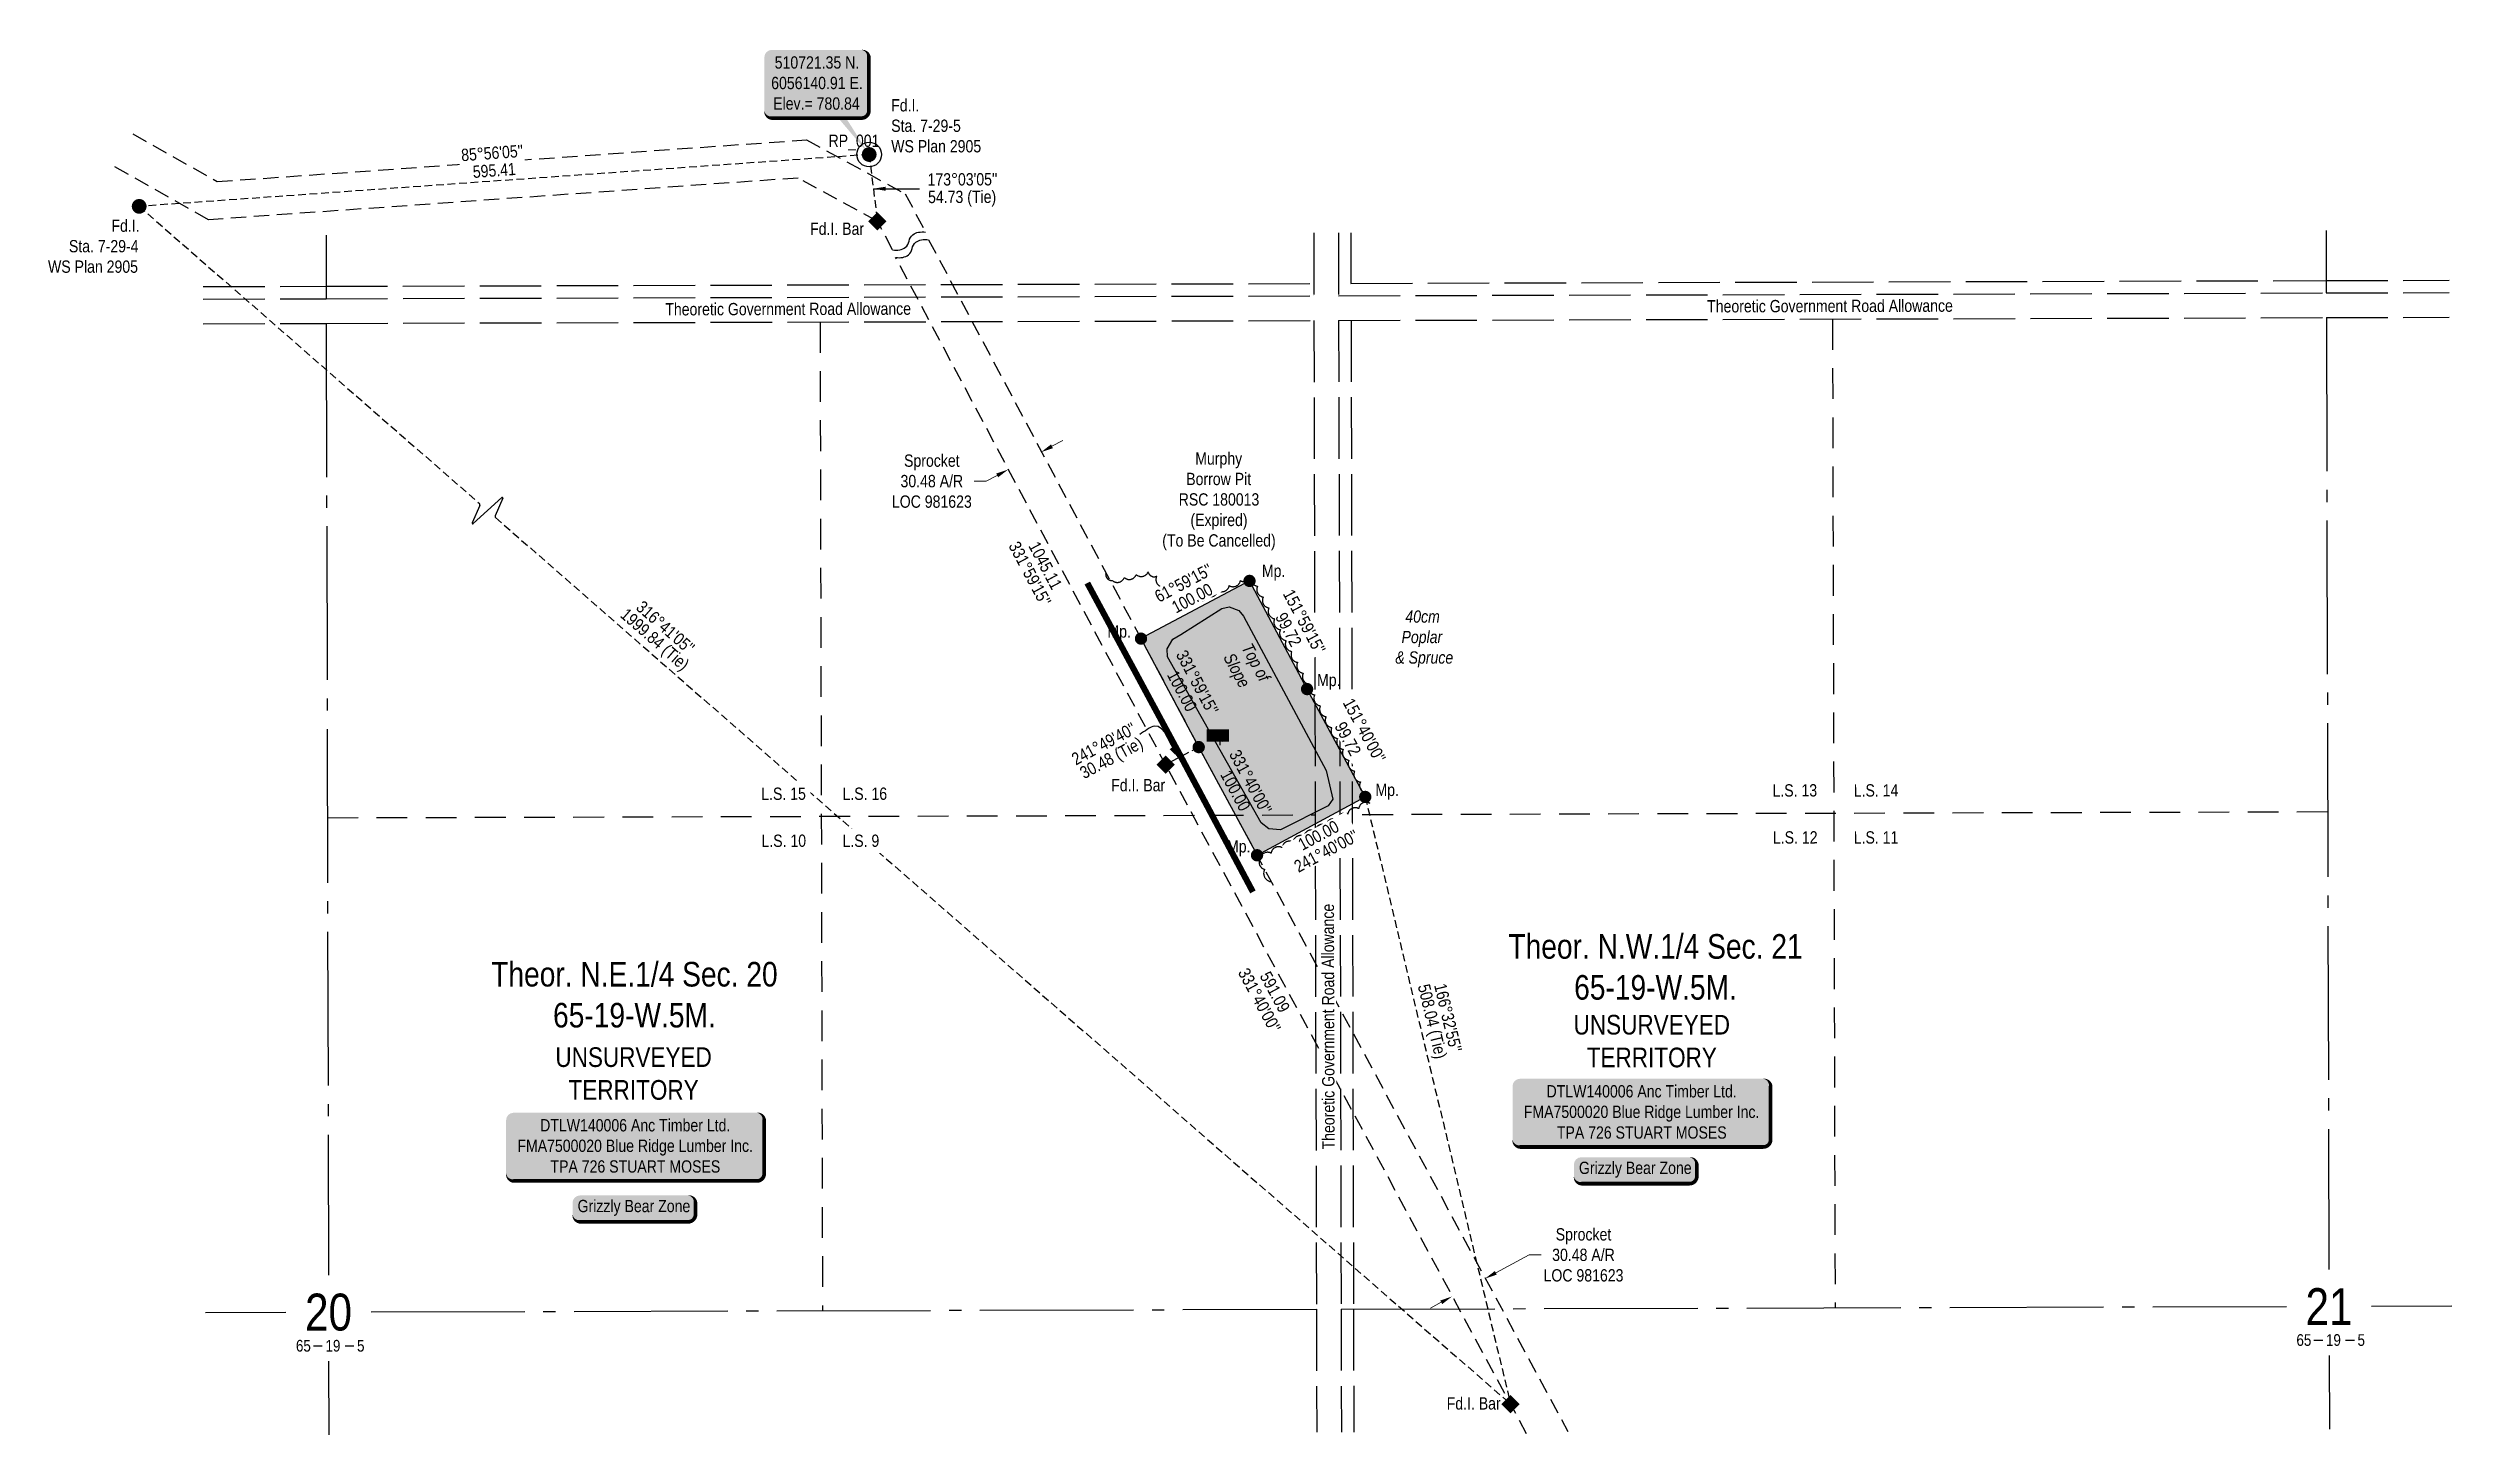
# Model space of a CAD drawing. Extents: x 509399 to 513348, y 6054619 to 6057506.
# Drawn here: x 510310 to 512264, y 6054619 to 6055747 of the extents above; entities that cross this region are included whole.
import ezdxf
from ezdxf.enums import TextEntityAlignment as Align

# ---------------------------------------------------------------- set-up
doc = ezdxf.new("R2010")
doc.units = 0
doc.header["$LTSCALE"] = 5
for name, pattern in [('0', [1, 1, 0]), ('foc-ACCESSROAD', [3.75, 2.5, -1.25]), ('foc-LSD', [8, 5, -3]), ('foc-QUARTERLINE', [33, 25, -3, 2, -3]), ('foc-TIELINE', [1.875, 1.25, -0.625]), ('foc-UNSURVEYED', [12.5, 10, -2.5])]:
    doc.linetypes.add(name, pattern=pattern)
for name, color, linetype in [('10', 1, 'Continuous'), ('35', 37, 'Continuous'), ('9', 3, 'Continuous'), ('AS-ROADS', 254, 'Continuous'), ('AS-WILDLIFE-BLOCK', 131, 'Continuous'), ('C-SYMBOL', 7, 'Continuous'), ('DETAIL-T', 7, 'Continuous'), ('F-AR', 190, 'foc-ACCESSROAD'), ('L-BD', 7, 'Continuous'), ('L-BD1', 253, 'Continuous'), ('L-MON', 1, 'Continuous'), ('L-MON-T', 1, 'Continuous'), ('L-QSEC', 8, 'foc-QUARTERLINE'), ('L-ROAD-T', 7, 'Continuous'), ('L-SECLBL', 7, 'Continuous'), ('L-SECTION-LSD', 7, 'foc-LSD'), ('L-TIE', 7, 'foc-TIELINE'), ('L-UNS-T', 3, 'Continuous'), ('L-USEC', 7, 'foc-UNSURVEYED'), ('P-PROPOSED', 10, 'Continuous'), ('P-PROPOSED-H', 21, 'Continuous'), ('T-BUSH', 110, '0'), ('T-BUSH-T', 110, 'Continuous'), ('T-SLOPE', 48, 'Continuous')]:
    doc.layers.add(name, color=color, linetype=linetype)
for name, color, linetype, lineweight in [('C-WS-T', 13, 'Continuous', 9), ('F-AR-T', 190, 'Continuous', 9), ('T-TEXT', 48, 'Continuous', 18)]:
    doc.layers.add(name, color=color, linetype=linetype, lineweight=lineweight)
doc.styles.add('100L', font='ARIALN.TTF', dxfattribs={"height": 11})
doc.styles.add('175L', font='ARIALN.TTF', dxfattribs={"height": 20})
doc.styles.add('80', font='ARIALN.TTF', dxfattribs={"height": 10})
doc.styles.add('80CG', font='ARIALN.TTF', dxfattribs={"height": 10})
doc.styles.add('80L', font='ARIALN.TTF', dxfattribs={"height": 10})
doc.styles.add('SIMPLEX', font='ARIALN.TTF')
doc.dimstyles.new('Compass 5 000', dxfattribs={"dimscale": 5, "dimtxt": 9, "dimasz": 2, "dimexe": 0.2, "dimexo": 0.0625, "dimgap": 0.5, "dimtad": 0, "dimtih": 1, "dimtoh": 1, "dimzin": 0, "dimdsep": 46, "dimtxsty": '80CG', "dimcen": 0.1, "dimse1": 1, "dimse2": 1, "dimclrd": 256, "dimclrt": 256, "dimaunit": 1, "dimadec": 4, "dimazin": 0, "dimtfac": 0.06, "dimtofl": 0, "dimtmove": 0, "dimatfit": 1, "dimfxl": 0.2, "dimtolj": 1, "dimtzin": 0, "dimlwd": -1, "dimarcsym": 0})

msp = doc.modelspace()

# ---------------------------------------------------------------- texts
at = {"layer": '35', "color": 3, "style": '80'}
msp.add_attdef('RP_001', (510944.393, 6055667.033), 'RP', height=9.9948, dxfattribs=at)
at = {"layer": 'C-SYMBOL', "color": 3, "char_height": 19.98961, "attachment_point": 2, "style": '175L'}
for s, insert, width in [('Theor. N.W.1/4 Sec. 21\\P65-19-W.5M.', (511616.859, 6055026.666), 235.26191), ('Theor. N.E.1/4 Sec. 20\\P65-19-W.5M.', (510786.557, 6055004.033), 232.0303)]:
    msp.add_mtext(s, dxfattribs=dict(at, insert=insert, width=width))
at = {"layer": 'L-BD', "style": '80L'}
for s, height, rotation, p in [("331°59'15''", 9.99481, 298.0121, (511108.2, 6055319.889)), ('1045.11', 9.9948, 298.0121, (511120.774, 6055326.578)), ('1999.84 (Tie)', 9.99481, 318.8562, (510802.414, 6055265.577)), ("316°41'05''", 9.99481, 318.8562, (510811.785, 6055276.303)), ("241°49'40''", 9.99481, 28.1659, (511168.196, 6055181.565)), ('30.48 (Tie)', 9.99481, 28.1659, (511174.919, 6055169.009)), ("331°40'00''", 9.99481, 298.3336, (511294.869, 6054972.865)), ('591.09', 9.9948, 298.3336, (511307.405, 6054979.625)), ('508.04 (Tie)', 9.99481, 283.451, (511434.334, 6054955.365)), ("166°32'55''", 9.99481, 283.451, (511448.186, 6054958.678))]:
    msp.add_text(s, height=height, rotation=rotation, dxfattribs=at).set_placement(p, align=Align.MIDDLE)
at = {"layer": 'L-BD', "insert": (511024.26, 6055645.574), "char_height": 9.99481, "width": 56.27812, "attachment_point": 1, "rotation": 0.164579, "line_spacing_factor": 0.855, "style": '80L'}
msp.add_mtext("\\pi0.66357;173°03'05'' \\P\\pi1.03173;54.73 (Tie)", dxfattribs=at)
at = {"layer": 'L-BD1', "style": '80L'}
for s, height, rotation, p in [('99.72', 9.9948, 298.0119, (511318.5, 6055274.442)), ("331°59'15''", 9.99481, 298.0119, (511244.32, 6055231.41)), ("331°40'00''", 9.99481, 298.3348, (511287.654, 6055150.475))]:
    msp.add_text(s, height=height, rotation=rotation, dxfattribs=at).set_placement(p, align=Align.MIDDLE)
at = {"layer": 'L-BD1', "char_height": 9.9948, "width": 34.5568, "attachment_point": 2, "style": '80L', "bg_fill": 1, "bg_fill_color": 21, "bg_fill_transparency": 0}
for insert, rotation, box_fill_scale in [((511236.37, 6055226.806), 298.0119, 1), ((511279.731, 6055145.827), 298.3348, 1.15)]:
    msp.add_mtext('100.00', dxfattribs=dict(at, insert=insert, rotation=rotation, box_fill_scale=box_fill_scale))
at = {"layer": 'L-MON', "char_height": 9.9948, "attachment_point": 1, "style": '80'}
for s, width, insert in [('Fd.I. Bar', 44.16981, (510929.376, 6055605.48)), ('Mp.', 18.20786, (511171.191, 6055277.884)), ('Fd.I. Bar', 44.16981, (511174.243, 6055152.826)), ('Mp.', 18.20786, (511268.395, 6055103.078)), ('Fd.I. Bar', 44.16981, (511447.04, 6054649.908))]:
    msp.add_mtext_dynamic_manual_height_columns(s, width=width, gutter_width=44.977, heights=[0], dxfattribs=dict(at, insert=insert))
at = {"layer": 'L-MON', "insert": (511251.832, 6055193.187), "char_height": 9.9948, "attachment_point": 1, "style": '80', "bg_fill": 1, "box_fill_scale": 1, "bg_fill_color": 21, "bg_fill_transparency": 0}
msp.add_mtext_dynamic_manual_height_columns('Mp.', width=18.20786, gutter_width=44.977, heights=[0], dxfattribs=at)
at = {"layer": 'L-MON-T', "char_height": 9.98961, "attachment_point": 1, "style": '80L'}
for s, width, insert in [('Fd.I.\\PSta. 7-29-5\\PWS Plan 2905', 109.7456, (510995.359, 6055705.878)), ('\\pi51.81966;Fd.I.\\P\\pi17.24442;Sta. 7-29-4\\P\\pi0.25662;WS Plan 2905', 72.78013, (510309.462, 6055607.934))]:
    msp.add_mtext_dynamic_manual_height_columns(s, width=width, gutter_width=49.948, heights=[0], dxfattribs=dict(at, insert=insert))
at = {"layer": 'L-ROAD-T', "style": '80L'}
for p in [(510911.557, 6055535.213), (511758.738, 6055537.646)]:
    msp.add_text('Theoretic Government Road Allowance', height=9.99481, rotation=0.164518, dxfattribs=at).set_placement(p, align=Align.MIDDLE_CENTER)
at = {"layer": 'L-UNS-T', "color": 3, "char_height": 15.99169, "attachment_point": 5, "style": '80L'}
for insert in [(511613.844, 6054939.534), (510785.883, 6054913.162)]:
    msp.add_mtext_dynamic_manual_height_columns('UNSURVEYED TERRITORY', width=126.34809, gutter_width=47.475, heights=[0], dxfattribs=dict(at, insert=insert))
at = {"layer": 'T-BUSH-T', "insert": (511402.147, 6055290.011), "char_height": 9.99481, "attachment_point": 1, "style": '80L'}
msp.add_mtext_dynamic_manual_height_columns('\\pi11.29924;{\\fArial Narrow|b0|i1|c0|p34;40cm \\P\\pi8.17331;Poplar\\P\\pi-0.0557; & Spruce}', width=49.88308, gutter_width=49.974, heights=[0], dxfattribs=at)

# ---------------------------------------------------------------- blocks, each defined once
blk = doc.blocks.new('L-SECLBL')
at = {"layer": '9', "color": 7}
for p, q in [((-5.1, -27.8), (-12.3, -27.8)), ((20.7, -27.8), (13.5, -27.8))]:
    blk.add_line(p, q, dxfattribs=at)
at = {"layer": '10', "color": 2, "style": 'SIMPLEX'}
blk.add_attdef('SEC', text='', height=30, dxfattribs=at).set_placement((0, 0), align=Align.MIDDLE)
at = {"layer": '10', "color": 5, "style": '80L'}
blk.add_attdef('TWP', text='', height=9.5, dxfattribs=at).set_placement((-14.4, -27.4), align=Align.MIDDLE_RIGHT)
blk.add_attdef('RGE', text='', height=9.5, dxfattribs=at).set_placement((3.6, -27.4), align=Align.MIDDLE_CENTER)
blk.add_attdef('MER', text='', height=9.5, dxfattribs=at).set_placement((23.2, -27.4), align=Align.MIDDLE_LEFT)
blk = doc.blocks.new('*U423')
h = blk.add_hatch(color=255)
edge = h.paths.add_edge_path()
edge.add_line((-99, -28.5), (99, -28.5))
edge.add_arc((99, -22.5), 6, 270, 360)
edge.add_line((105, -22.5), (105, 21))
edge.add_arc((99, 21), 6, 0, 90)
edge.add_line((99, 27), (-99, 27))
edge.add_arc((-99, 21), 6, 90, 180)
edge.add_line((-105, 21), (-105, -22.5))
edge.add_arc((-99, -22.5), 6, 180, 270)
at = {"color": 44, "flags": 128}
blk.add_lwpolyline([(-99, -28.5, 3, 3, 0), (99, -28.5, 3, 3, 0.414214), (105, -22.5, 3, 3, 0), (105, 21, 3, 0, 0.414214), (99, 27, 0, 0, 0), (-99, 27, 0, 0, 0.414214), (-105, 21, 0, 0, 0), (-105, -22.5, 0, 3, 0.414214)], format="xyseb", close=True, dxfattribs=at)
at = {"color": 44, "style": '80'}
blk.add_attdef('ENTER_TEXT_001', (-36, -5), '', height=10, dxfattribs=at)
blk = doc.blocks.new('*D424')
at = {"layer": 'F-AR-T', "transparency": 16777216}
for p, q in [((511126.1, 6055423.5), (511134.9, 6055428.2)), ((511072.7, 6055395.1), (511062.7, 6055395.1)), ((511081.6, 6055399.8), (511072.7, 6055395.1))]:
    blk.add_line(p, q, dxfattribs=at)
for points in [[(511125.3, 6055425), (511126.9, 6055422), (511117.3, 6055418.8)], [(511080.8, 6055401.3), (511082.3, 6055398.3), (511090.4, 6055404.5)]]:
    blk.add_solid(points, dxfattribs=at)
at = {"layer": 'F-AR-T', "transparency": 16777216, "insert": (511028.4, 6055395.1), "char_height": 10, "attachment_point": 5, "style": '80CG'}
blk.add_mtext('\\A1;Sprocket\\P30.48 A/R\\PLOC 981623', dxfattribs=at)
blk = doc.blocks.new('*D426')
at = {"layer": 'F-AR-T', "transparency": 16777216}
for p, q in [((511487, 6054751.1), (511514, 6054765.7)), ((511514, 6054765.7), (511524, 6054765.7)), ((511442.6, 6054727.2), (511433.8, 6054722.4))]:
    blk.add_line(p, q, dxfattribs=at)
for points in [[(511486.2, 6054752.6), (511487.8, 6054749.7), (511478.2, 6054746.4)], [(511441.8, 6054728.6), (511443.4, 6054725.7), (511451.4, 6054731.9)]]:
    blk.add_solid(points, dxfattribs=at)
at = {"layer": 'F-AR-T', "transparency": 16777216, "insert": (511558.3, 6054765.7), "char_height": 10, "attachment_point": 5, "style": '80CG'}
blk.add_mtext('\\A1;Sprocket\\P30.48 A/R\\PLOC 981623', dxfattribs=at)
blk = doc.blocks.new('PLIA')
at = {"color": 255, "const_width": 1}
blk.add_lwpolyline([(-0.5, 0, 1), (0.5, 0, 1)], format="xyb", close=True, dxfattribs=at)
blk = doc.blocks.new('PLIAA')
blk.add_blockref('PLIA', (0, 0))
blk = doc.blocks.new('PLIB')
at = {"color": 1}
blk.add_circle((0, 0), 0.8, dxfattribs=at)
blk = doc.blocks.new('PLIBB')
blk.add_blockref('PLIB', (0, 0))
blk = doc.blocks.new('PLICC')
for name in ['PLIAA', 'PLIBB']:
    blk.add_blockref(name, (0, 0))
blk = doc.blocks.new('PLI')
blk.add_blockref('PLICC', (0, 0))
blk = doc.blocks.new('fdia')
at = {"color": 255, "const_width": 1}
blk.add_lwpolyline([(-0.5, 0, 1), (0.5, 0, 1)], format="xyb", close=True, dxfattribs=at)
blk = doc.blocks.new('Fdiaa')
blk.add_blockref('fdia', (0, 0))
blk = doc.blocks.new('fdib')
at = {"color": 1, "const_width": 1.6}
blk.add_lwpolyline([(-0.4, 0, 1), (0.4, 0, 1)], format="xyb", close=True, dxfattribs=at)
at = {"color": 1}
blk.add_circle((0, 0), 0.8, dxfattribs=at)
blk = doc.blocks.new('Fdibb')
blk.add_blockref('fdib', (0, 0))
blk = doc.blocks.new('fdicc')
for name in ['Fdibb', 'Fdiaa']:
    blk.add_blockref(name, (0, 0))
blk = doc.blocks.new('FDI')
blk.add_blockref('fdicc', (0, 0))
blk = doc.blocks.new('SMONA')
blk.add_hatch(color=255).paths.add_polyline_path([(0, -1.49), (1.49, 0), (0, 1.49), (-1.49, 0)])
blk = doc.blocks.new('SMONAA')
blk.add_blockref('SMONA', (0, 0))
blk = doc.blocks.new('SMONB')
at = {"color": 1}
blk.add_solid([(0, 1.2), (1.2, 0), (-1.2, 0), (0, -1.2)], dxfattribs=at)
blk = doc.blocks.new('SMONBB')
blk.add_blockref('SMONB', (0, 0))
blk = doc.blocks.new('SMONCC')
for name in ['SMONAA', 'SMONBB']:
    blk.add_blockref(name, (0, 0))
blk = doc.blocks.new('FDIBAR')
blk.add_blockref('SMONCC', (0, 0))
blk = doc.blocks.new('*U431')
h = blk.add_hatch(color=255)
edge = h.paths.add_edge_path()
edge.add_line((-44, -11.5), (44, -11.5))
edge.add_arc((44, -5.5), 6, 270, 360)
edge.add_line((50, -5.5), (50, 4))
edge.add_arc((44, 4), 6, 0, 90)
edge.add_line((44, 10), (-44, 10))
edge.add_arc((-44, 4), 6, 90, 180)
edge.add_line((-50, 4), (-50, -5.5))
edge.add_arc((-44, -5.5), 6, 180, 270)
at = {"color": 131, "flags": 128}
blk.add_lwpolyline([(-44, -11.5, 3, 3, 0), (44, -11.5, 3, 3, 0.414214), (50, -5.5, 3, 3, 0), (50, 4, 3, 0, 0.414214), (44, 10, 0, 0, 0), (-44, 10, 0, 0, 0.414214), (-50, 4, 0, 0, 0), (-50, -5.5, 0, 3, 0.414214)], format="xyseb", close=True, dxfattribs=at)
at = {"color": 131, "style": '80'}
blk.add_attdef('ENTER_TEXT_001', (-36, -5), '', height=10, dxfattribs=at)
blk = doc.blocks.new('*U443')
h = blk.add_hatch(color=254)
edge = h.paths.add_edge_path()
edge.add_line((-36.5, -28.5), (36.5, -28.5))
edge.add_arc((36.5, -22.5), 6, 270, 360)
edge.add_line((42.5, -22.5), (42.5, 21))
edge.add_arc((36.5, 21), 6, 0, 90)
edge.add_line((36.5, 27), (-36.5, 27))
edge.add_arc((-36.5, 21), 6, 90, 180)
edge.add_line((-42.5, 21), (-42.5, -22.5))
edge.add_arc((-36.5, -22.5), 6, 180, 270)
at = {"color": 1, "flags": 128}
blk.add_lwpolyline([(-36.5, -28.5, 3, 3, 0), (36.5, -28.5, 3, 3, 0.414214), (42.5, -22.5, 3, 3, 0), (42.5, 21, 3, 0, 0.414214), (36.5, 27, 0, 0, 0), (-36.5, 27, 0, 0, 0.414214), (-42.5, 21, 0, 0, 0), (-42.5, -22.5, 0, 3, 0.414214)], format="xyseb", close=True, dxfattribs=at)
blk.add_lwpolyline([(42.7, -58.1, 0, 10, 0), (0, 0, 5, 5, 0)], format="xyseb", dxfattribs=at)
at = {"color": 1, "style": '80'}
blk.add_attdef('ENTER_TEXT_001', (-36, -5), '', height=10, dxfattribs=at)
blk = doc.blocks.new('linebrk')
blk.add_lwpolyline([(0, 0.00175, -0.346152), (-0.00019, 0.0015), (-0.00314, 0.00055, 0.772575), (-0.00312, 0.00036), (0.00312, -0.00036, -0.772575), (0.00314, -0.00055), (0.00019, -0.0015, 0.346152), (0, -0.00175)], format="xyb")

# ---------------------------------------------------------------- dimensions: what is measured, and where the dimension line sits
at = {"layer": 'F-AR-T'}
for base, p1, p2, angle, picture, middle in [((511090.379, 6055404.483), (511125.465, 6055403.404), (511098.571, 6055389.09), 208.021775, '*D424', (511028.423, 6055395.087)), ((511478.188, 6054746.381), (511424.668, 6054781.45), (511451.479, 6054795.908), 28.337002, '*D426', (511558.296, 6054765.691))]:
    dim = msp.add_linear_dim(base=base, p1=p1, p2=p2, angle=angle, text='Sprocket\\P30.48 A/R\\PLOC 981623', dimstyle='Compass 5 000', dxfattribs=at)
    dim.commit()
    dim.dimension.update_dxf_attribs({"geometry": picture, "text_midpoint": middle, "dimtype": 161})

# ---------------------------------------------------------------- hatches: boundary and pattern name
at = {"layer": 'P-PROPOSED-H'}
h = msp.add_hatch(color=256, dxfattribs=at)
h.dxf.hatch_style = 1
h.paths.add_polyline_path([(511198.465, 6055267.03), (511245.534, 6055178.551), (511292.844, 6055090.815), (511380.828, 6055138.258), (511333.521, 6055225.989), (511286.714, 6055313.976)])

# ---------------------------------------------------------------- linework, layer by layer
at = {"flags": 128}
for points in [[(510996.472, 6055583.267, 0.09819619), (511002.316, 6055583.28, 0.11502491), (511006.872, 6055585.354, 0.18910183), (511009.923, 6055590.433, -0.18910183), (511012.973, 6055595.511, -0.11502491), (511017.53, 6055597.585, -0.09819619), (511023.373, 6055597.598)], [(510998.886, 6055577.176, 0.09819619), (511004.73, 6055577.19, 0.11502491), (511009.286, 6055579.263, 0.18910183), (511012.336, 6055584.342, -0.18910183), (511015.387, 6055589.421, -0.11502491), (511019.943, 6055591.494, -0.09819619), (511025.787, 6055591.508)]]:
    msp.add_lwpolyline(points, format="xyb", dxfattribs=at)
at = {"layer": '35', "color": 3}
msp.add_circle((510977.45, 6055660.854), 9.995, dxfattribs=at)
at = {"layer": 'AS-ROADS', "const_width": 4.997, "flags": 128}
msp.add_lwpolyline([(511154.812, 6055312.258), (511230.176, 6055172.403), (511289.477, 6055060.999)], dxfattribs=at)
at = {"layer": 'F-AR'}
for points in [[(510378.656, 6055677.631), (510447.338, 6055638.808), (510926.4, 6055672.768), (511006.681, 6055628.931), (511023.373, 6055597.598)], [(510996.472, 6055583.267), (510984.068, 6055606.55), (510919.638, 6055641.732), (510440.331, 6055607.754), (510363.656, 6055651.094)], [(511512.068, 6054620.072), (511219.797, 6055162.083), (510998.886, 6055577.176)], [(511025.787, 6055591.508), (511246.67, 6055176.466), (511545.573, 6054622.157)]]:
    msp.add_lwpolyline(points, dxfattribs=at)
at = {"layer": 'L-QSEC', "flags": 128}
for points in [[(512162.14, 6055598.96), (512162.277, 6055548.238)], [(510535.765, 6055595.146), (510535.886, 6055543.567)], [(510535.933, 6055523.461), (510537.75, 6054749.2)], [(512162.337, 6055528.131), (512164.429, 6054753.858)], [(510437.873, 6054718.929), (510503.183, 6054719.116)], [(510572.429, 6054719.315), (511341.113, 6054721.518)], [(511361.219, 6054721.565), (512129.873, 6054723.775)], [(512199.119, 6054723.974), (512264.458, 6054724.161)], [(510537.914, 6054679.236), (510538.055, 6054619.268)], [(512164.618, 6054683.895), (512164.78, 6054623.933)]]:
    msp.add_lwpolyline(points, dxfattribs=at)
at = {"layer": 'L-SECTION-LSD', "flags": 128}
for points in [[(510937.507, 6055524.614), (510939.466, 6054720.367)], [(511760.757, 6055526.977), (511762.859, 6054722.72)], [(510536.877, 6055121.34), (511340.098, 6055123.643)], [(512163.423, 6055126.006), (511360.203, 6055123.7)]]:
    msp.add_lwpolyline(points, dxfattribs=at)
at = {"layer": 'L-TIE', "flags": 128}
for points in [[(510977.45, 6055660.854), (510383.849, 6055618.669)], [(510977.45, 6055660.854), (510984.068, 6055606.55)], [(510383.849, 6055618.669), (510660.537, 6055376.926)], [(511245.414, 6055178.793), (511218.557, 6055164.413)], [(511380.828, 6055138.258), (511498.944, 6054644.409)]]:
    msp.add_lwpolyline(points, dxfattribs=at)
at = {"layer": 'L-USEC'}
for p, q in [((511338.901, 6055597.029), (511339.03, 6055545.873)), ((511359.007, 6055597.077), (511359.136, 6055545.931)), ((511369.065, 6055597.1), (511369.169, 6055556.018)), ((511369.169, 6055556.018), (512162.25, 6055558.295)), ((512162.25, 6055558.295), (512262.202, 6055558.583)), ((510435.915, 6055553.339), (510535.847, 6055553.625)), ((510435.938, 6055543.281), (510535.875, 6055543.567)), ((510535.846, 6055553.625), (511338.994, 6055555.931)), ((510535.875, 6055543.567), (511339.023, 6055545.873)), ((511338.994, 6055555.931), (511339.005, 6055555.931)), ((511339.023, 6055545.873), (511339.03, 6055545.873)), ((511359.136, 6055545.931), (512162.279, 6055548.238)), ((512162.279, 6055548.238), (512262.229, 6055548.525)), ((510435.985, 6055523.174), (510535.933, 6055523.461)), ((510535.933, 6055523.461), (511339.081, 6055525.767)), ((511339.081, 6055525.767), (511341.113, 6054721.518)), ((511359.187, 6055525.825), (512162.337, 6055528.131)), ((511359.187, 6055525.825), (511359.187, 6055525.818)), ((511359.187, 6055525.818), (511361.219, 6054721.569)), ((511369.245, 6055525.854), (511369.245, 6055525.843)), ((511369.245, 6055525.843), (511371.277, 6054721.594)), ((512162.337, 6055528.131), (512262.284, 6055528.418)), ((511341.113, 6054721.518), (511341.365, 6054621.571)), ((511361.219, 6054721.569), (511361.471, 6054621.629)), ((511371.277, 6054721.594), (511371.529, 6054621.658))]:
    msp.add_line(p, q, dxfattribs=at)
at = {"layer": 'P-PROPOSED', "flags": 128}
msp.add_lwpolyline([(511198.465, 6055267.03), (511245.534, 6055178.551), (511292.844, 6055090.815), (511380.828, 6055138.258), (511333.521, 6055225.989), (511286.714, 6055313.976)], close=True, dxfattribs=at)
at = {"layer": 'T-BUSH', "flags": 128}
msp.add_lwpolyline([(511169.955, 6055320.875, 0.52056705), (511175.223, 6055314.265, 0.52056705), (511184.926, 6055316.664, 0.52056705), (511194.629, 6055319.062, 0.52056705), (511204.332, 6055321.461, 0.52056705), (511211.325, 6055317.895, 0.52056705), (511215.902, 6055309.009, 0.52056705), (511220.479, 6055300.124, 0.52056705), (511225.055, 6055291.239, 0.52056705), (511233.704, 6055293.92, 0.52056705), (511242.838, 6055297.979, 0.52056705), (511251.972, 6055302.037, 0.52056705), (511261.106, 6055306.095, 0.52056705), (511270.239, 6055310.154, 0.52056705), (511279.373, 6055314.212, 0.52056705), (511288.507, 6055318.27, 0.52056705), (511293.258, 6055309.724, 0.52056705), (511297.903, 6055300.874, 0.52056705), (511302.549, 6055292.025, 0.52056705), (511307.194, 6055283.175, 0.52056705), (511311.84, 6055274.325, 0.52056705), (511316.485, 6055265.476, 0.52056705), (511321.131, 6055256.626, 0.52056705), (511325.776, 6055247.776, 0.52056705), (511330.421, 6055238.927, 0.52056705), (511335.067, 6055230.077, 0.52056705), (511339.712, 6055221.228, 0.52056705), (511344.358, 6055212.378, 0.52056705), (511349.003, 6055203.528, 0.52056705), (511353.649, 6055194.679, 0.52056705), (511358.294, 6055185.829, 0.52056705), (511362.94, 6055176.979, 0.52056705), (511367.585, 6055168.13, 0.52056705), (511372.231, 6055159.28, 0.52056705), (511376.876, 6055150.431, 0.52056705), (511381.521, 6055141.581, 0.52056705), (511384.427, 6055133.286, 0.52056705), (511375.518, 6055128.754, 0.52056705), (511366.61, 6055124.223, 0.52056705), (511357.701, 6055119.692, 0.52056705), (511348.792, 6055115.161, 0.52056705), (511339.884, 6055110.63, 0.52056705), (511330.975, 6055106.099, 0.52056705), (511322.066, 6055101.567, 0.52056705), (511313.158, 6055097.036, 0.52056705), (511304.249, 6055092.505, 0.52056705), (511295.34, 6055087.974, 0.52056705), (511298.976, 6055079.441, 0.52056705), (511304.281, 6055069.319, 0.52056705)], format="xyb", dxfattribs=at)
at = {"layer": 'T-SLOPE', "flags": 128}
msp.add_lwpolyline([(511230.749, 6055270.498), (511264.127, 6055291.593), (511270.199, 6055292.855), (511278.049, 6055289.994), (511281.693, 6055285.211), (511349.112, 6055159.756), (511354.357, 6055136.465), (511350.648, 6055131.119), (511312.024, 6055111.477), (511302.308, 6055112.331), (511296.287, 6055117.209), (511219.913, 6055252.333), (511219.832, 6055258.855), (511224.27, 6055266.603), (511230.745, 6055270.481)], dxfattribs=at)

# ---------------------------------------------------------------- block references
at = {"layer": 'AS-WILDLIFE-BLOCK', "color": 4}
ref = msp.add_blockref('*U431', (511600.471, 6054835.16), dxfattribs=dict(at, xscale=0.99948056, yscale=0.99948056, zscale=0.99948056))
ref.add_attrib('ENTER_TEXT_001', 'Grizzly Bear Zone', (511554.584, 6054831.543), dxfattribs={"layer": '0', "color": 131, "height": 9.99481, "style": '80'})
ref = msp.add_blockref('*U431', (510786.229, 6054804.105), dxfattribs=dict(at, xscale=0.99948056, yscale=0.99948056, zscale=0.99948056))
ref.add_attrib('ENTER_TEXT_001', 'Grizzly Bear Zone', (510740.342, 6054800.489), dxfattribs={"layer": '0', "color": 131, "height": 9.99481, "style": '80'})
at = {"layer": 'DETAIL-T', "color": 4}
ref = msp.add_blockref('*U443', (510934.728, 6055718.95), dxfattribs=dict(at, xscale=0.99948056, yscale=0.99948056, zscale=0.99948056))
ref.add_attrib('ENTER_TEXT_001', '510721.35 N.', (510900.612, 6055730.716), dxfattribs={"layer": '0', "color": 1, "height": 9.99481, "style": '80'})
ref.add_attrib('ENTER_TEXT_002', '6056140.91 E.', (510897.766, 6055714.017), dxfattribs={"layer": '0', "color": 1, "height": 9.99481, "style": '80'})
ref.add_attrib('ENTER_TEXT_003', 'Elev.= 780.84', (510899.382, 6055697.318), dxfattribs={"layer": '0', "color": 1, "height": 9.99481, "style": '80'})
at = {"layer": 'L-MON', "xscale": 5.000000000000012, "yscale": 5.000000000000012, "zscale": 5.000000000000012}
for name, p in [('FDI', (510977.45, 6055660.854)), ('FDI', (510383.849, 6055618.669)), ('PLI', (511286.714, 6055313.976)), ('PLI', (511245.414, 6055178.793)), ('PLI', (511292.841, 6055090.82))]:
    msp.add_blockref(name, p, dxfattribs=at)
at = {"layer": 'L-MON', "linetype": 'Continuous', "xscale": 4.997402800000005, "yscale": 4.997402800000005, "zscale": 4.997402800000005}
for p in [(510984.068, 6055606.55), (511218.557, 6055164.413), (511498.944, 6054644.409)]:
    msp.add_blockref('FDIBAR', p, dxfattribs=at)
at = {"layer": 'L-SECLBL'}
ref = msp.add_blockref('*U423', (511605.53, 6054881.983), dxfattribs=dict(at, xscale=0.99948056, yscale=0.99948056, zscale=0.99948056))
ref.add_attrib('ENTER_TEXT_001', 'DTLW140006 Anc Timber Ltd.', (511528.268, 6054893.817), dxfattribs={"layer": '0', "color": 44, "height": 9.99481, "style": '80'})
ref.add_attrib('ENTER_TEXT_002', 'FMA7500020 Blue Ridge Lumber Inc.', (511509.747, 6054877.118), dxfattribs={"layer": '0', "color": 44, "height": 9.99481, "style": '80'})
ref.add_attrib('ENTER_TEXT_003', 'TPA 726 STUART MOSES', (511536.65, 6054860.283), dxfattribs={"layer": '0', "color": 44, "height": 9.99481, "style": '80'})
ref = msp.add_blockref('*U423', (510787.169, 6054854.357), dxfattribs=dict(at, xscale=0.99948056, yscale=0.99948056, zscale=0.99948056))
ref.add_attrib('ENTER_TEXT_001', 'DTLW140006 Anc Timber Ltd.', (510709.907, 6054866.192), dxfattribs={"layer": '0', "color": 44, "height": 9.99481, "style": '80'})
ref.add_attrib('ENTER_TEXT_002', 'FMA7500020 Blue Ridge Lumber Inc.', (510691.387, 6054849.493), dxfattribs={"layer": '0', "color": 44, "height": 9.99481, "style": '80'})
ref.add_attrib('ENTER_TEXT_003', 'TPA 726 STUART MOSES', (510718.29, 6054832.658), dxfattribs={"layer": '0', "color": 44, "height": 9.99481, "style": '80'})
at = {"layer": 'L-SECLBL', "xscale": 0.99948056, "yscale": 0.99948056, "zscale": 0.99948056}
for p, values in [((512164.51, 6054723.874), {'SEC': '21', 'TWP': '65', 'RGE': '19', 'MER': '5'}), ((510537.82, 6054719.215), {'SEC': '20', 'TWP': '65', 'RGE': '19', 'MER': '5'})]:
    msp.add_blockref('L-SECLBL', p, dxfattribs=at).add_auto_attribs(values)
at = {"layer": 'L-TIE', "color": 4, "xscale": 4997.402800000001, "yscale": 4997.402800000001, "zscale": 4997.402800000001, "rotation": 48.85623942243148}
msp.add_blockref('linebrk', (510667.112, 6055371.182), dxfattribs=at)

msp.set_redraw_order([(e.dxf.handle, doc.entitydb.next_handle()) for e in msp.query("TEXT MTEXT ATTDEF DIMENSION ARC_DIMENSION")])  # texts and dimensions are drawn at this point

# ---------------------------------------------------------------- leaders
at = {"layer": 'L-BD', "path_type": 1}
msp.add_leader([(510980.844, 6055633.008), (511018.389, 6055633.008)], dimstyle='Compass 5 000', override={"dimgap": 0.5, "dimtad": 0}, dxfattribs=at)
at = {"layer": 'L-BD', "color": 4, "path_type": 1}
msp.add_leader([(511229.128, 6055170.073), (511209.49, 6055195.951), (511197.397, 6055189.132)], dimstyle='Compass 5 000', override={"dimgap": 0.5, "dimtad": 0}, dxfattribs=at)

# ---------------------------------------------------------------- next in the draw order: texts
at = {"layer": 'L-BD', "insert": (510645.07, 6055665.305), "char_height": 9.99481, "width": 49.91035, "attachment_point": 1, "rotation": 4.065, "line_spacing_factor": 0.855, "style": '80L', "bg_fill": 3, "box_fill_scale": 1.15, "bg_fill_color": 256, "bg_fill_true_color": 256, "bg_fill_transparency": 0}
msp.add_mtext("\\pi0.27837;85°56'05'' \\P\\pi8.73236;595.41", dxfattribs=at)
at = {"layer": 'L-ROAD-T', "insert": (511345.651, 6054951.409), "char_height": 9.99481, "width": 200.89329, "attachment_point": 2, "rotation": 90.144738, "style": '80L', "bg_fill": 3, "box_fill_scale": 1.15, "bg_fill_color": 256, "bg_fill_true_color": 256, "bg_fill_transparency": 0}
msp.add_mtext('Theoretic Government Road Allowance', dxfattribs=at)
at = {"layer": 'L-SECTION-LSD', "attachment_point": 1, "style": '100L', "bg_fill": 3, "box_fill_scale": 1.5, "bg_fill_color": 256, "bg_fill_transparency": 0}
for s, width, insert, char_height, rotation in [('L.S. 16', 36.92225, (510955.729, 6055145.811), 9.9948, 0.164276), ('\\pi1.88781;L.S. 13', 36.81509, (511710.081, 6055148.535), 9.99481, 0.16448), ('L.S. 14', 36.97898, (511778.006, 6055148.535), 9.9948, 0.16448), ('\\pi2.02803;L.S. 10', 36.93486, (510887.805, 6055107.546), 9.99481, 0.164276), ('\\pi2.22653;L.S. 12', 37.09245, (511710.081, 6055110.27), 9.99481, 0.16448), ('L.S. 11', 36.43056, (511778.006, 6055110.27), 9.9948, 0.16448)]:
    msp.add_mtext_dynamic_manual_height_columns(s, width=width, gutter_width=54.971, heights=[0], dxfattribs=dict(at, insert=insert, char_height=char_height, rotation=rotation))

# ---------------------------------------------------------------- next in the draw order: linework, layer by layer
at = {"layer": 'L-TIE', "flags": 128}
msp.add_lwpolyline([(510673.686, 6055365.438), (511498.944, 6054644.409)], dxfattribs=at)

# ---------------------------------------------------------------- next in the draw order: texts
at = {"layer": 'L-BD1', "char_height": 9.99481, "attachment_point": 1, "style": '80L', "bg_fill": 3, "box_fill_scale": 1.15, "bg_fill_color": 256, "bg_fill_true_color": 256, "bg_fill_transparency": 0}
for s, insert, width, rotation, line_spacing_factor in [("\\pi0.25451;61°59'15'' \\P\\pi8.34034;100.00", (511208.218, 6055304.839), 49.91035, 28.0119, 0.855), ("\\pi0.66357;151°40'00'' \\P\\pi14.34336;99.72", (511370.74, 6055220.278), 56.27812, 298.3348, 0.9), ("\\pi11.52423;100.00 \\P\\pi0.21019;241°40'00''", (511314.846, 6055097.642), 56.27812, 28.3348, 0.855)]:
    msp.add_mtext(s, dxfattribs=dict(at, insert=insert, width=width, rotation=rotation, line_spacing_factor=line_spacing_factor))
at = {"layer": 'L-BD1', "insert": (511335.699, 6055283.217), "char_height": 9.99481, "width": 56.27812, "attachment_point": 2, "rotation": 298.0119, "style": '80L', "bg_fill": 3, "box_fill_scale": 1.15, "bg_fill_color": 256, "bg_fill_true_color": 256, "bg_fill_transparency": 0}
msp.add_mtext("151°59'15''", dxfattribs=at)
at = {"layer": 'L-SECTION-LSD', "attachment_point": 1, "rotation": 0.164276, "style": '100L', "bg_fill": 3, "box_fill_scale": 1.5, "bg_fill_color": 256, "bg_fill_transparency": 0}
for s, width, insert, char_height in [('\\pi1.84485;L.S. 15', 36.8403, (510887.805, 6055145.811), 9.99481), ('L.S. 9', 30.51142, (510955.729, 6055107.546), 9.9948)]:
    msp.add_mtext_dynamic_manual_height_columns(s, width=width, gutter_width=54.971, heights=[0], dxfattribs=dict(at, insert=insert, char_height=char_height))

# ---------------------------------------------------------------- next in the draw order: block references
at = {"layer": 'L-MON', "xscale": 5.000000000000012, "yscale": 5.000000000000012, "zscale": 5.000000000000012}
for p in [(511198.47, 6055267.032), (511333.521, 6055225.989), (511380.828, 6055138.258)]:
    msp.add_blockref('PLI', p, dxfattribs=at)

# ---------------------------------------------------------------- next in the draw order: texts
at = {"layer": 'C-WS-T', "insert": (511215.352, 6055418.582), "char_height": 9.99481, "attachment_point": 1, "style": '80L', "bg_fill": 3, "box_fill_scale": 1, "bg_fill_color": 256, "bg_fill_transparency": 0}
msp.add_mtext_dynamic_manual_height_columns('\\pi27.22548;Murphy\\P\\pi19.893;Borrow Pit\\P\\pi13.77408;RSC 180013\\P\\pi23.30869;(Expired)\\P\\pi0.39427;(To Be Cancelled)', width=91.67582, gutter_width=49.974, heights=[0], dxfattribs=at)
at = {"layer": 'L-MON', "char_height": 9.9948, "attachment_point": 1, "style": '80'}
for insert in [(511296.754, 6055327.145), (511341.61, 6055238.395), (511389.14, 6055149)]:
    msp.add_mtext_dynamic_manual_height_columns('Mp.', width=18.20786, gutter_width=44.977, heights=[0], dxfattribs=dict(at, insert=insert))
at = {"layer": 'T-TEXT', "insert": (511288.633, 6055264.428), "char_height": 9.99481, "attachment_point": 1, "rotation": 298.253401, "style": '80L'}
msp.add_mtext_dynamic_manual_height_columns('{\\fArial Narrow|b0|i1|c0|p34;Top of Slope}', width=34.05229, gutter_width=49.974, heights=[0], dxfattribs=at)

doc.saveas('drawing.dxf')
